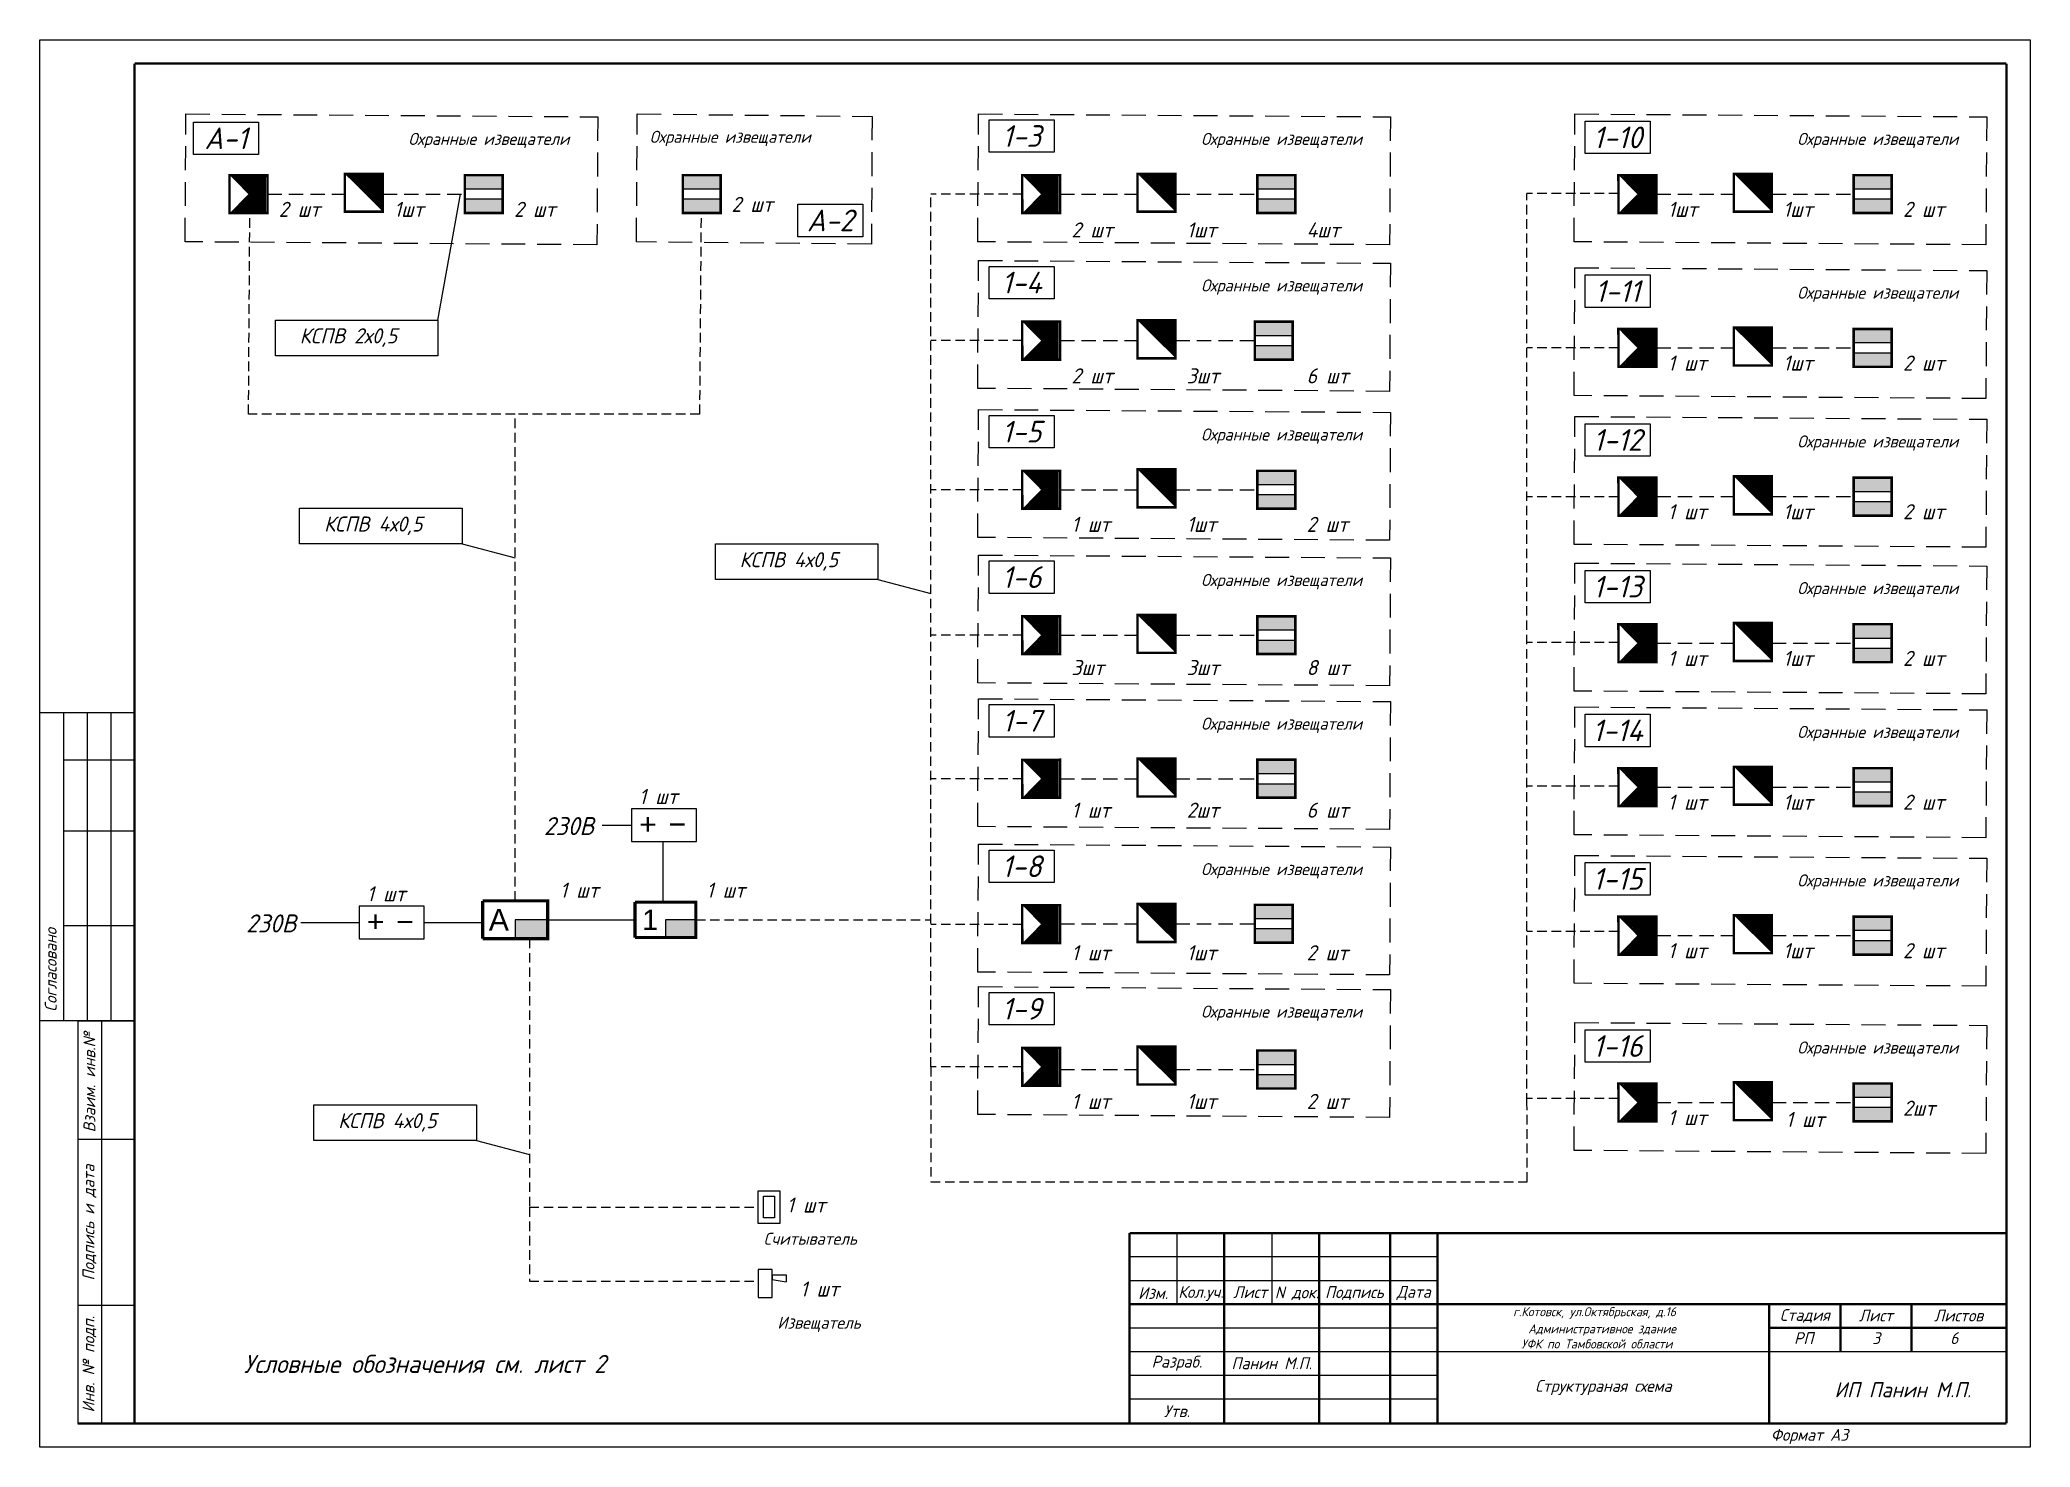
# Model space of a CAD drawing. Header units: inches. Extents: x 12 to 2125, y 393 to 1751.
# Drawn here: x 12.1 to 144.4, y 1390 to 1483.6 of the extents above; entities that cross this region are included whole.
import ezdxf

# ---------------------------------------------------------------- set-up
doc = ezdxf.new("R2010")
doc.units = ezdxf.units.IN
doc.header["$MEASUREMENT"] = 0
doc.linetypes.add('HIDDEN2', pattern=[4.7625, 3.175, -1.5875])
doc.linetypes.add('НЕВИДИМАЯ', pattern=[9.525, 6.35, -3.175])
doc.layers.get('0').transparency = 0.7
doc.layers.add('DESC', color=7, linetype='Continuous')
doc.styles.get("Standard").update_dxf_attribs({"font": 'GOST_Common Italic_0.ttf'})

msp = doc.modelspace()

# ---------------------------------------------------------------- texts
at = {"layer": 'DESC', "color": 7, "lineweight": 15}
for s, p in [('Кол.уч.', (87.73, 1399.95)), ('Лист', (91.38, 1399.94)), ('N док.', (94.15, 1399.92)), ('РП', (128.66, 1396.88)), ('3', (133.86, 1396.88)), ('6', (139.04, 1396.88))]:
    msp.add_text(s, height=0.787, dxfattribs=at).set_placement(p)
at = {"layer": 'DESC', "color": 0, "lineweight": 15, "attachment_point": 5}
for s, insert, char_height, width in [('1-3', (77.32, 1477.18), 1.44, 4.32), ('1-10', (116.93, 1477.09), 1.44, 4.32), ('A-1', (24.43, 1477.03), 1.44, 4.32), ('A-2', (64.6, 1471.57), 1.44, 4.32), ('1-4', (77.32, 1467.44), 1.44, 4.32), ('1-11', (116.93, 1466.87), 1.44, 4.32), ('1-5', (77.32, 1457.53), 1.44, 4.32), ('1-12', (116.93, 1456.98), 1.44, 4.32), ('1-6', (77.32, 1447.86), 1.44, 4.32), ('1-13', (116.93, 1447.23), 1.44, 4.32), ('1-7', (77.32, 1438.31), 1.44, 4.32), ('1-14', (116.93, 1437.67), 1.44, 4.32), ('1-8', (77.32, 1428.64), 1.44, 4.32), ('1-15', (116.93, 1427.8), 1.44, 4.32), ('{\\fArial|b0|i0|c204|p34;A}', (42.57, 1425.08), 1.44, 2.16), ('{\\fArial|b0|i0|c204|p34;1}', (52.63, 1425.08), 1.347, 2.0205), ('1-9', (77.32, 1419.17), 1.44, 4.32), ('1-16', (116.93, 1416.69), 1.44, 4.32), ('Стадия', (129.38, 1398.75), 0.787, 4.725), ('Лист', (134.1, 1398.78), 0.787, 5.67), ('Листов', (139.6, 1398.78), 0.787, 5.3325)]:
    msp.add_mtext(s, dxfattribs=dict(at, insert=insert, char_height=char_height, width=width))
at = {"layer": 'DESC', "color": 0, "lineweight": 15, "attachment_point": 1}
for s, width, heights, insert, char_height in [('\\pt2.4;Охранные извещатели', 15.8242, [1.22], (36.56, 1477.39), 0.8), ('\\pt2.4;Охранные извещатели', 15.8242, [1.22], (52.6, 1477.53), 0.8), ('\\pt2.4;Охранные извещатели', 15.8242, [1.22], (89.25, 1477.39), 0.8), ('\\pt2.4;Охранные извещатели', 15.8242, [1.22], (128.88, 1477.39), 0.8), ('2 шт ', 6.4521, [0], (27.94, 1472.81), 1), ('1шт ', 6.4521, [0], (35.6, 1472.81), 1), ('2 шт ', 6.4521, [0], (43.58, 1472.81), 1), ('2 шт ', 6.4521, [0], (58.03, 1473.14), 1), ('1шт ', 6.4521, [0], (120.27, 1472.81), 1), ('1шт ', 6.4521, [0], (127.93, 1472.81), 1), ('2 шт ', 6.4521, [0], (135.9, 1472.81), 1), ('2 шт ', 6.4521, [0], (80.63, 1471.44), 1), ('1шт ', 6.4521, [0], (88.29, 1471.44), 1), ('4шт ', 6.4521, [0], (96.26, 1471.44), 1), ('\\pt2.4;Охранные извещатели', 15.8242, [1.22], (89.25, 1467.65), 0.8), ('\\pt2.4;Охранные извещатели', 15.8242, [1.22], (128.88, 1467.17), 0.8), ('КСПВ 2х0,5 ', 9.1713, [1.06], (29.33, 1464.4), 1), ('1 шт ', 6.4521, [0], (120.27, 1462.59), 1), ('1шт ', 6.4521, [0], (127.93, 1462.59), 1), ('2 шт ', 6.4521, [0], (135.9, 1462.59), 1), ('2 шт ', 6.4521, [0], (80.63, 1461.74), 1), ('3шт ', 6.4521, [0], (88.29, 1461.74), 1), ('6 шт ', 6.4521, [0], (96.26, 1461.74), 1), ('\\pt2.4;Охранные извещатели', 15.8242, [1.22], (89.25, 1457.74), 0.8), ('\\pt2.4;Охранные извещатели', 15.8242, [1.22], (128.88, 1457.28), 0.8), ('1 шт ', 6.4521, [0], (120.27, 1452.71), 1), ('1шт ', 6.4521, [0], (127.93, 1452.71), 1), ('2 шт ', 6.4521, [0], (135.9, 1452.71), 1), ('КСПВ 4х0,5 ', 9.1713, [1.06], (30.95, 1451.89), 1), ('1 шт ', 6.4521, [0], (80.63, 1451.87), 1), ('1шт ', 6.4521, [0], (88.29, 1451.87), 1), ('2 шт ', 6.4521, [0], (96.26, 1451.87), 1), ('КСПВ 4х0,5 ', 9.1713, [1.06], (58.57, 1449.52), 1), ('\\pt2.4;Охранные извещатели', 15.8242, [1.22], (89.25, 1448.07), 0.8), ('\\pt2.4;Охранные извещатели', 15.8242, [1.22], (128.88, 1447.53), 0.8), ('3шт ', 6.4521, [0], (80.63, 1442.35), 1), ('3шт ', 6.4521, [0], (88.29, 1442.35), 1), ('8 шт ', 6.4521, [0], (96.26, 1442.35), 1), ('1 шт ', 6.4521, [0], (120.27, 1442.96), 1), ('1шт ', 6.4521, [0], (127.93, 1442.96), 1), ('2 шт ', 6.4521, [0], (135.9, 1442.96), 1), ('\\pt2.4;Охранные извещатели', 15.8242, [1.22], (89.25, 1438.52), 0.8), ('\\pt2.4;Охранные извещатели', 15.8242, [1.22], (128.88, 1437.97), 0.8), ('1 шт ', 6.4521, [0], (51.88, 1433.78), 1), ('1 шт ', 6.4521, [0], (80.63, 1432.87), 1), ('2шт ', 6.4521, [0], (88.29, 1432.87), 1), ('6 шт ', 6.4521, [0], (96.26, 1432.87), 1), ('1 шт ', 6.4521, [0], (120.27, 1433.4), 1), ('1шт ', 6.4521, [0], (127.93, 1433.4), 1), ('2 шт ', 6.4521, [0], (135.9, 1433.4), 1), ('230В', 0.7525, [0], (45.56, 1431.91), 1.2), ('\\pt2.4;Охранные извещатели', 15.8242, [1.22], (89.25, 1428.85), 0.8), ('1 шт ', 6.4521, [0], (46.63, 1427.55), 1), ('1 шт ', 6.4521, [0], (56.36, 1427.55), 1), ('\\pt2.4;Охранные извещатели', 15.8242, [1.22], (128.88, 1428.1), 0.8), ('1 шт ', 6.4521, [0], (33.79, 1427.31), 1), ('230В', 0.7525, [0], (25.77, 1425.44), 1.2), ('1 шт ', 6.4521, [0], (80.63, 1423.39), 1), ('1шт ', 6.4521, [0], (88.29, 1423.39), 1), ('2 шт ', 6.4521, [0], (96.26, 1423.39), 1), ('1 шт ', 6.4521, [0], (120.27, 1423.53), 1), ('1шт ', 6.4521, [0], (127.93, 1423.53), 1), ('2 шт ', 6.4521, [0], (135.9, 1423.53), 1), ('\\pt2.4;Охранные извещатели', 15.8242, [1.22], (89.25, 1419.38), 0.8), ('\\pt2.4;Охранные извещатели', 15.8242, [1.22], (128.88, 1416.99), 0.8), ('1 шт ', 6.4521, [0], (80.63, 1413.51), 1), ('1шт ', 6.4521, [0], (88.29, 1413.51), 1), ('2 шт ', 6.4521, [0], (96.26, 1413.51), 1), ('2шт ', 6.4521, [0], (135.9, 1413.06), 1), ('КСПВ 4х0,5 ', 9.1713, [1.06], (31.89, 1412.23), 1), ('1 шт ', 6.4521, [0], (120.27, 1412.43), 1), ('1 шт ', 6.4521, [0], (128.11, 1412.31), 1), ('1 шт ', 6.4521, [0], (61.7, 1406.62), 1), ('Считыватель', 15.8242, [1.22], (60.17, 1404.28), 0.8), ('1 шт ', 6.4521, [0], (62.6, 1401.04), 1), ('Извещатель', 15.8242, [1.22], (61.08, 1398.7), 0.8), ('\\pi23.61185;г.Котовск, ул.Октябрьская, д.16', 59.1919, [0], (86.38, 1399.33), 0.6), ('\\pi24.36617; Административное здание \\P\\pi24.27003;УФК по Тамбовской области', 59.1919, [0], (86.26, 1398.19), 0.6), ('Условные обозначения см. лист 2', 37.2731, [2.89], (25.62, 1396.16), 1.2)]:
    msp.add_mtext_dynamic_manual_height_columns(s, width=width, gutter_width=1, heights=heights, dxfattribs=dict(at, insert=insert, char_height=char_height))
at = {"layer": 'DESC', "lineweight": 15, "char_height": 0.7875, "attachment_point": 1, "rotation": 90}
for s, insert, width in [('Cогласовано', (12.39, 1418.95), 9.4622), ('Взаим. инв.№', (14.96, 1410.95), 14.4387), ('Подпись и дата', (14.9, 1401.1), 11.3549), ('Инв. № подп.', (14.9, 1392.33), 13.2391)]:
    msp.add_mtext(s, dxfattribs=dict(at, insert=insert, width=width))
at = {"layer": 'DESC', "lineweight": 15, "attachment_point": 5}
for s, insert, char_height, width in [('Изм.', (86.06, 1400.27), 0.787, 3.15), ('Подпись', (99.44, 1400.27), 0.787, 4.725), ('Дата', (103.38, 1400.27), 0.787, 3.15), ('Разраб.', (87.64, 1395.6), 0.787, 6.3), ('Панин М.П.', (93.94, 1395.6), 0.787, 6.3), ('Структураная схема', (115.99, 1393.99), 0.7875, 22.05), ('Утв.', (87.64, 1392.42), 0.787, 6.3)]:
    msp.add_mtext(s, dxfattribs=dict(at, insert=insert, char_height=char_height, width=width))
at = {"layer": 'DESC', "lineweight": 15, "insert": (126.54, 1394.34), "char_height": 1, "attachment_point": 1}
msp.add_mtext_dynamic_manual_height_columns('\\pi4.80835;ИП Панин М.П.', width=17.9743, gutter_width=1, heights=[1.74], dxfattribs=at)
at = {"layer": 'DESC', "linetype": 'НЕВИДИМАЯ', "lineweight": 15, "insert": (127.12, 1391.24), "char_height": 0.787, "width": 9.1777, "attachment_point": 1}
msp.add_mtext('Формат А3', dxfattribs=at)

# ---------------------------------------------------------------- blocks, each defined once
blk = doc.blocks.new('Объем')
at = {"const_width": 0.2}
blk.add_lwpolyline([(0, 0), (0, 3), (3, 3), (3, 0)], close=True, dxfattribs=at)
for points in [[(0.21, 2.94), (0.21, 0.09)], [(0.41, 2.94), (0.41, 0.09)], [(0.61, 2.94), (0.61, 0.09)], [(0.8, 2.94), (0.8, 0.09)], [(1.01, 2.94), (1.01, 0.09)], [(1.21, 2.94), (1.21, 0.09)], [(1.39, 1.52), (2.81, 2.97)], [(1.39, 2.94), (1.39, 0.09)], [(1.39, 1.48), (2.82, 0.03)], [(1.56, 2.93), (1.56, 1.76)], [(1.76, 2.94), (1.76, 1.94)], [(1.94, 2.95), (1.94, 2.15)], [(2.13, 2.93), (2.13, 2.33)], [(2.3, 2.93), (2.3, 2.52)], [(2.49, 2.94), (2.49, 2.7)], [(1.56, 0.09), (1.56, 1.25)], [(1.74, 0.06), (1.74, 1.05)], [(1.94, 0.06), (1.94, 0.87)], [(2.13, 0.05), (2.13, 0.66)], [(2.31, 0.06), (2.31, 0.48)], [(2.49, 0.07), (2.49, 0.29)]]:
    blk.add_lwpolyline(points, dxfattribs=at)
blk = doc.blocks.new('Звуковой')
blk.add_lwpolyline([(0.1, 2.9, 0, 4, 0), (1.5, 1.51, 4, 4, 0)], format="xyseb")
at = {"const_width": 0.2}
blk.add_lwpolyline([(0, 0), (0, 3), (3, 3), (3, 0)], close=True, dxfattribs=at)

# ---------------------------------------------------------------- hatches: boundary and pattern name
at = {"layer": 'DESC', "lineweight": 15}
h = msp.add_hatch(color=0, dxfattribs=at)
h.dxf.hatch_style = 1
h.paths.add_polyline_path([(40.31, 1473), (40.31, 1472.06), (42.82, 1472.06), (42.82, 1473)])
h.paths.add_polyline_path([(42.82, 1473.65), (42.82, 1474.58), (40.31, 1474.58), (40.31, 1473.65)])
h = msp.add_hatch(color=0, dxfattribs=at)
h.dxf.hatch_style = 1
h.paths.add_polyline_path([(54.8, 1473), (54.8, 1472.06), (57.32, 1472.06), (57.32, 1473)])
h.paths.add_polyline_path([(57.32, 1473.65), (57.32, 1474.58), (54.8, 1474.58), (54.8, 1473.65)])
h = msp.add_hatch(color=0, dxfattribs=at)
h.dxf.hatch_style = 1
h.paths.add_polyline_path([(92.99, 1473), (92.99, 1472.06), (95.51, 1472.06), (95.51, 1473)])
h.paths.add_polyline_path([(95.51, 1473.65), (95.51, 1474.58), (92.99, 1474.58), (92.99, 1473.65)])
h = msp.add_hatch(color=0, dxfattribs=at)
h.dxf.hatch_style = 1
h.paths.add_polyline_path([(132.63, 1473), (132.63, 1472.06), (135.15, 1472.06), (135.15, 1473)])
h.paths.add_polyline_path([(135.15, 1473.65), (135.15, 1474.58), (132.63, 1474.58), (132.63, 1473.65)])
h = msp.add_hatch(color=0, dxfattribs=at)
h.dxf.hatch_style = 1
h.paths.add_polyline_path([(92.82, 1463.26), (92.82, 1462.32), (95.34, 1462.32), (95.34, 1463.26)])
h.paths.add_polyline_path([(95.34, 1463.91), (95.34, 1464.84), (92.82, 1464.84), (92.82, 1463.91)])
h = msp.add_hatch(color=0, dxfattribs=at)
h.dxf.hatch_style = 1
h.paths.add_polyline_path([(132.63, 1462.78), (132.63, 1461.84), (135.15, 1461.84), (135.15, 1462.78)])
h.paths.add_polyline_path([(135.15, 1463.43), (135.15, 1464.36), (132.63, 1464.36), (132.63, 1463.43)])
h = msp.add_hatch(color=0, dxfattribs=at)
h.dxf.hatch_style = 1
h.paths.add_polyline_path([(92.99, 1453.35), (92.99, 1452.41), (95.51, 1452.41), (95.51, 1453.35)])
h.paths.add_polyline_path([(95.51, 1454), (95.51, 1454.93), (92.99, 1454.93), (92.99, 1454)])
h = msp.add_hatch(color=0, dxfattribs=at)
h.dxf.hatch_style = 1
h.paths.add_polyline_path([(132.63, 1452.89), (132.63, 1451.95), (135.15, 1451.95), (135.15, 1452.89)])
h.paths.add_polyline_path([(135.15, 1453.54), (135.15, 1454.47), (132.63, 1454.47), (132.63, 1453.54)])
h = msp.add_hatch(color=0, dxfattribs=at)
h.dxf.hatch_style = 1
h.paths.add_polyline_path([(92.99, 1443.68), (92.99, 1442.75), (95.51, 1442.75), (95.51, 1443.68)])
h.paths.add_polyline_path([(95.51, 1444.33), (95.51, 1445.26), (92.99, 1445.26), (92.99, 1444.33)])
h = msp.add_hatch(color=0, dxfattribs=at)
h.dxf.hatch_style = 1
h.paths.add_polyline_path([(132.63, 1443.14), (132.63, 1442.21), (135.15, 1442.21), (135.15, 1443.14)])
h.paths.add_polyline_path([(135.15, 1443.79), (135.15, 1444.73), (132.63, 1444.73), (132.63, 1443.79)])
h = msp.add_hatch(color=0, dxfattribs=at)
h.dxf.hatch_style = 1
h.paths.add_polyline_path([(92.99, 1434.13), (92.99, 1433.2), (95.51, 1433.2), (95.51, 1434.13)])
h.paths.add_polyline_path([(95.51, 1434.78), (95.51, 1435.72), (92.99, 1435.72), (92.99, 1434.78)])
h = msp.add_hatch(color=0, dxfattribs=at)
h.dxf.hatch_style = 1
h.paths.add_polyline_path([(132.63, 1433.58), (132.63, 1432.64), (135.15, 1432.64), (135.15, 1433.58)])
h.paths.add_polyline_path([(135.15, 1434.23), (135.15, 1435.16), (132.63, 1435.16), (132.63, 1434.23)])
for points in [[(43.65, 1425.08), (43.65, 1423.82), (45.81, 1423.82), (45.81, 1425.08)], [(53.64, 1425.08), (53.64, 1423.9), (55.66, 1423.9), (55.66, 1425.08)]]:
    msp.add_hatch(color=0, dxfattribs=at).paths.add_polyline_path(points)
h = msp.add_hatch(color=0, dxfattribs=at)
h.dxf.hatch_style = 1
h.paths.add_polyline_path([(92.82, 1424.5), (92.82, 1423.56), (95.34, 1423.56), (95.34, 1424.5)])
h.paths.add_polyline_path([(95.34, 1425.15), (95.34, 1426.08), (92.82, 1426.08), (92.82, 1425.15)])
h = msp.add_hatch(color=0, dxfattribs=at)
h.dxf.hatch_style = 1
h.paths.add_polyline_path([(132.63, 1423.71), (132.63, 1422.77), (135.15, 1422.77), (135.15, 1423.71)])
h.paths.add_polyline_path([(135.15, 1424.36), (135.15, 1425.29), (132.63, 1425.29), (132.63, 1424.36)])
h = msp.add_hatch(color=0, dxfattribs=at)
h.dxf.hatch_style = 1
h.paths.add_polyline_path([(92.99, 1414.8), (92.99, 1413.87), (95.51, 1413.87), (95.51, 1414.8)])
h.paths.add_polyline_path([(95.51, 1415.45), (95.51, 1416.39), (92.99, 1416.39), (92.99, 1415.45)])
h = msp.add_hatch(color=0, dxfattribs=at)
h.dxf.hatch_style = 1
h.paths.add_polyline_path([(132.63, 1412.62), (132.63, 1411.68), (135.15, 1411.68), (135.15, 1412.62)])
h.paths.add_polyline_path([(135.15, 1413.27), (135.15, 1414.2), (132.63, 1414.2), (132.63, 1413.27)])

# ---------------------------------------------------------------- linework, layer by layer
at = {"layer": 'DESC', "color": 7, "lineweight": 15}
for p, q in [((12.06, 1390.02), (12.06, 1483.58)), ((12.06, 1483.58), (144.36, 1483.58)), ((144.36, 1483.58), (144.36, 1390.02)), ((87.64, 1404.26), (87.64, 1399.54)), ((93.94, 1404.26), (93.94, 1399.54)), ((84.49, 1402.69), (104.96, 1402.69)), ((84.49, 1401.11), (104.96, 1401.11)), ((84.49, 1397.96), (104.96, 1397.96)), ((84.49, 1396.39), (104.96, 1396.39)), ((104.96, 1396.39), (142.76, 1396.39)), ((84.49, 1394.81), (104.96, 1394.81)), ((84.49, 1393.24), (104.96, 1393.24)), ((144.36, 1390.02), (12.06, 1390.02))]:
    msp.add_line(p, q, dxfattribs=at)
at = {"layer": 'DESC', "color": 0, "linetype": 'HIDDEN2', "lineweight": 15, "ltscale": 0.3}
for p, q in [((27.19, 1473.32), (32.33, 1473.32)), ((34.85, 1473.32), (40.31, 1473.32)), ((79.88, 1473.32), (85.02, 1473.32)), ((87.54, 1473.32), (92.99, 1473.32)), ((119.51, 1473.32), (124.66, 1473.32)), ((127.18, 1473.32), (132.63, 1473.32)), ((79.88, 1463.58), (85.02, 1463.58)), ((87.54, 1463.58), (92.99, 1463.58)), ((119.51, 1463.1), (124.66, 1463.1)), ((127.18, 1463.1), (132.63, 1463.1)), ((79.88, 1453.67), (85.02, 1453.67)), ((87.54, 1453.67), (92.99, 1453.67)), ((119.51, 1453.21), (124.66, 1453.21)), ((127.18, 1453.21), (132.63, 1453.21)), ((79.88, 1444), (85.02, 1444)), ((87.54, 1444.01), (92.99, 1444.01)), ((119.51, 1443.47), (124.66, 1443.47)), ((127.18, 1443.47), (132.63, 1443.47)), ((79.88, 1434.46), (85.02, 1434.46)), ((87.54, 1434.46), (92.99, 1434.46)), ((119.51, 1433.9), (124.66, 1433.9)), ((127.18, 1433.9), (132.63, 1433.9)), ((79.88, 1424.82), (85.02, 1424.82)), ((87.54, 1424.82), (92.99, 1424.82)), ((119.51, 1424.03), (124.66, 1424.03)), ((127.18, 1424.03), (132.63, 1424.03)), ((79.88, 1415.13), (85.02, 1415.13)), ((87.54, 1415.13), (92.99, 1415.13)), ((119.51, 1412.94), (124.66, 1412.94)), ((127.18, 1412.94), (132.63, 1412.94))]:
    msp.add_line(p, q, dxfattribs=at)
at = {"layer": 'DESC', "color": 0, "lineweight": 15}
for p, q in [((38.52, 1464.95), (40.01, 1473.32)), ((40.14, 1450.07), (43.65, 1449.15)), ((67.76, 1447.7), (71.28, 1446.78)), ((49.44, 1431.37), (51.38, 1431.37)), ((53.5, 1426.26), (53.5, 1430.29)), ((29.4, 1424.9), (33.29, 1424.9)), ((37.61, 1424.9), (41.49, 1424.9)), ((45.81, 1425.08), (51.62, 1425.08)), ((45.81, 1424.74), (45.81, 1424.74)), ((41.08, 1410.41), (44.6, 1409.49))]:
    msp.add_line(p, q, dxfattribs=at)
at = {"layer": 'DESC', "color": 0, "linetype": 'HIDDEN2', "lineweight": 15, "ltscale": 0.2}
for p, q in [((71.28, 1415.31), (71.28, 1473.32)), ((77.36, 1473.32), (71.28, 1473.32)), ((110.91, 1412.92), (110.91, 1473.36)), ((116.99, 1473.36), (110.91, 1473.36)), ((25.93, 1458.7), (26.02, 1472.13)), ((55.93, 1458.7), (56.03, 1471.75)), ((77.36, 1463.58), (71.28, 1463.58)), ((116.99, 1463.1), (110.91, 1463.1)), ((43.65, 1458.7), (25.93, 1458.7)), ((43.65, 1426.34), (43.65, 1458.7)), ((55.93, 1458.7), (43.65, 1458.7)), ((77.36, 1453.67), (71.28, 1453.67)), ((116.99, 1453.19), (110.91, 1453.19)), ((77.36, 1444), (71.28, 1444)), ((116.99, 1443.52), (110.91, 1443.52)), ((77.36, 1434.45), (71.28, 1434.45)), ((116.99, 1433.97), (110.91, 1433.97)), ((55.66, 1425.08), (71.28, 1425.08)), ((44.6, 1423.82), (44.6, 1405.98)), ((77.36, 1424.78), (71.28, 1424.78)), ((116.99, 1424.3), (110.91, 1424.3)), ((77.36, 1415.31), (71.28, 1415.31)), ((71.28, 1415.31), (71.28, 1407.67)), ((116.99, 1413.21), (110.91, 1413.21)), ((110.92, 1407.67), (110.91, 1412.92)), ((71.28, 1407.67), (110.92, 1407.67)), ((44.6, 1405.98), (59.8, 1405.98)), ((44.6, 1405.98), (44.6, 1401.05)), ((44.6, 1401.05), (59.8, 1401.05))]:
    msp.add_line(p, q, dxfattribs=at)
at = {"layer": 'DESC', "lineweight": 15}
for p, q in [((18.36, 1438.85), (12.06, 1438.85)), ((13.63, 1438.85), (13.63, 1418.37)), ((15.21, 1438.85), (15.21, 1418.37)), ((16.78, 1438.85), (16.78, 1418.37)), ((18.36, 1435.7), (13.63, 1435.7)), ((18.36, 1430.97), (13.63, 1430.97)), ((18.36, 1424.67), (13.63, 1424.67)), ((18.36, 1418.37), (12.06, 1418.37)), ((14.58, 1418.37), (14.58, 1391.6)), ((14.58, 1418.37), (18.36, 1418.37)), ((16.15, 1418.37), (16.15, 1391.6)), ((14.58, 1410.5), (18.36, 1410.5)), ((14.58, 1399.47), (18.36, 1399.47))]:
    msp.add_line(p, q, dxfattribs=at)
at = {"layer": 'DESC', "color": 7, "lineweight": 15, "const_width": 0.158}
for points in [[(18.36, 1482), (18.36, 1391.6), (142.78, 1391.6)], [(142.78, 1482), (18.36, 1482)], [(142.78, 1391.6), (142.78, 1482)], [(84.49, 1404.26), (84.49, 1391.66)], [(84.49, 1404.26), (142.76, 1404.26)], [(90.79, 1404.26), (90.79, 1391.6)], [(97.09, 1404.26), (97.09, 1391.66)], [(101.81, 1404.26), (101.81, 1391.66)], [(104.96, 1404.26), (104.96, 1391.66)], [(84.49, 1399.54), (142.76, 1399.54)], [(127.01, 1391.6), (127.01, 1399.54)], [(131.74, 1396.39), (131.74, 1399.54)], [(136.46, 1396.39), (136.46, 1399.54)], [(127.01, 1397.96), (142.76, 1397.96)]]:
    msp.add_lwpolyline(points, dxfattribs=at)
at = {"layer": 'DESC', "color": 0, "linetype": 'HIDDEN2', "lineweight": 15, "ltscale": 0.5}
for points in [[(21.77, 1478.65), (49.14, 1478.46), (49.09, 1469.95), (21.72, 1470.15)], [(51.77, 1478.65), (67.38, 1478.49), (67.33, 1469.99), (51.72, 1470.15)], [(74.46, 1478.65), (101.83, 1478.46), (101.78, 1469.95), (74.4, 1470.15)], [(114.1, 1478.65), (141.47, 1478.46), (141.41, 1469.95), (114.04, 1470.15)], [(74.46, 1468.91), (101.83, 1468.72), (101.78, 1460.21), (74.4, 1460.41)], [(114.1, 1468.43), (141.47, 1468.24), (141.41, 1459.73), (114.04, 1459.93)], [(74.46, 1459), (101.83, 1458.81), (101.78, 1450.31), (74.4, 1450.5)], [(114.1, 1458.54), (141.47, 1458.35), (141.41, 1449.85), (114.04, 1450.04)], [(74.46, 1449.33), (101.83, 1449.14), (101.78, 1440.64), (74.4, 1440.83)], [(114.1, 1448.79), (141.47, 1448.6), (141.41, 1440.1), (114.04, 1440.29)], [(74.46, 1439.78), (101.83, 1439.59), (101.78, 1431.09), (74.4, 1431.28)], [(114.1, 1439.23), (141.47, 1439.04), (141.41, 1430.54), (114.04, 1430.73)], [(74.46, 1430.11), (101.83, 1429.92), (101.78, 1421.42), (74.4, 1421.61)], [(114.1, 1429.36), (141.47, 1429.17), (141.41, 1420.67), (114.04, 1420.86)], [(74.46, 1420.64), (101.83, 1420.44), (101.78, 1411.94), (74.4, 1412.14)], [(114.1, 1418.25), (141.47, 1418.06), (141.41, 1409.55), (114.04, 1409.75)]]:
    msp.add_lwpolyline(points, close=True, dxfattribs=at)
at = {"layer": 'DESC', "color": 0, "lineweight": 15}
for points in [[(22.27, 1478.11), (26.59, 1478.11), (26.59, 1475.95), (22.27, 1475.95), (22.27, 1478.11)], [(75.16, 1478.26), (79.48, 1478.26), (79.48, 1476.1), (75.16, 1476.1), (75.16, 1478.26)], [(114.77, 1478.17), (119.09, 1478.17), (119.09, 1476.01), (114.77, 1476.01), (114.77, 1478.17)], [(62.44, 1472.65), (66.76, 1472.65), (66.76, 1470.49), (62.44, 1470.49), (62.44, 1472.65)], [(75.16, 1468.52), (79.48, 1468.52), (79.48, 1466.36), (75.16, 1466.36), (75.16, 1468.52)], [(114.77, 1467.95), (119.09, 1467.95), (119.09, 1465.79), (114.77, 1465.79), (114.77, 1467.95)], [(75.16, 1458.61), (79.48, 1458.61), (79.48, 1456.45), (75.16, 1456.45), (75.16, 1458.61)], [(114.77, 1458.06), (119.09, 1458.06), (119.09, 1455.9), (114.77, 1455.9), (114.77, 1458.06)], [(75.16, 1448.94), (79.48, 1448.94), (79.48, 1446.78), (75.16, 1446.78), (75.16, 1448.94)], [(114.77, 1448.31), (119.09, 1448.31), (119.09, 1446.15), (114.77, 1446.15), (114.77, 1448.31)], [(75.16, 1439.39), (79.48, 1439.39), (79.48, 1437.23), (75.16, 1437.23), (75.16, 1439.39)], [(114.77, 1438.75), (119.09, 1438.75), (119.09, 1436.59), (114.77, 1436.59), (114.77, 1438.75)], [(75.16, 1429.72), (79.48, 1429.72), (79.48, 1427.56), (75.16, 1427.56), (75.16, 1429.72)], [(114.77, 1428.88), (119.09, 1428.88), (119.09, 1426.72), (114.77, 1426.72), (114.77, 1428.88)], [(45.81, 1425.08), (43.65, 1425.08)], [(43.65, 1425.08), (43.65, 1423.82)], [(55.66, 1425.08), (53.64, 1425.08)], [(53.64, 1425.08), (53.64, 1423.9)], [(43.65, 1423.82), (43.65, 1423.82)], [(53.64, 1423.9), (53.64, 1423.9)], [(75.16, 1420.25), (79.48, 1420.25), (79.48, 1418.09), (75.16, 1418.09), (75.16, 1420.25)], [(114.77, 1417.77), (119.09, 1417.77), (119.09, 1415.61), (114.77, 1415.61), (114.77, 1417.77)], [(59.8, 1407.06), (61.24, 1407.06), (61.24, 1404.9), (59.8, 1404.9), (59.8, 1407.06)], [(60.17, 1406.7), (60.89, 1406.7), (60.89, 1405.26), (60.17, 1405.26), (60.17, 1406.7)], [(59.8, 1401.84), (59.8, 1399.97), (60.74, 1399.97), (60.74, 1401.84), (59.8, 1401.84)], [(60.74, 1401.47), (61.67, 1401.47)], [(60.74, 1401.47), (60.74, 1401.16), (61.67, 1401.01)], [(61.67, 1401.47), (61.67, 1401.01)]]:
    msp.add_lwpolyline(points, dxfattribs=at)
for points, const_width in [([(40.31, 1474.58), (42.82, 1474.58), (42.82, 1472.06), (40.31, 1472.06), (40.31, 1474.58)], 0.168), ([(54.8, 1474.58), (57.32, 1474.58), (57.32, 1472.06), (54.8, 1472.06), (54.8, 1474.58)], 0.168), ([(92.99, 1474.58), (95.51, 1474.58), (95.51, 1472.06), (92.99, 1472.06), (92.99, 1474.58)], 0.168), ([(132.63, 1474.58), (135.15, 1474.58), (135.15, 1472.06), (132.63, 1472.06), (132.63, 1474.58)], 0.168), ([(92.82, 1464.84), (95.34, 1464.84), (95.34, 1462.32), (92.82, 1462.32), (92.82, 1464.84)], 0.168), ([(132.63, 1464.36), (135.15, 1464.36), (135.15, 1461.84), (132.63, 1461.84), (132.63, 1464.36)], 0.168), ([(92.99, 1454.93), (95.51, 1454.93), (95.51, 1452.41), (92.99, 1452.41), (92.99, 1454.93)], 0.168), ([(132.63, 1454.47), (135.15, 1454.47), (135.15, 1451.95), (132.63, 1451.95), (132.63, 1454.47)], 0.168), ([(92.99, 1445.26), (95.51, 1445.26), (95.51, 1442.75), (92.99, 1442.75), (92.99, 1445.26)], 0.168), ([(132.63, 1444.73), (135.15, 1444.73), (135.15, 1442.21), (132.63, 1442.21), (132.63, 1444.73)], 0.168), ([(92.99, 1435.72), (95.51, 1435.72), (95.51, 1433.2), (92.99, 1433.2), (92.99, 1435.72)], 0.168), ([(132.63, 1435.16), (135.15, 1435.16), (135.15, 1432.64), (132.63, 1432.64), (132.63, 1435.16)], 0.168), ([(41.49, 1426.34), (41.49, 1423.82)], 0.216), ([(41.49, 1426.34), (45.81, 1426.34), (45.81, 1423.82), (41.49, 1423.82)], 0.216), ([(51.62, 1426.26), (51.62, 1423.9)], 0.202), ([(51.62, 1426.26), (55.66, 1426.26), (55.66, 1423.9), (51.62, 1423.9)], 0.202), ([(92.82, 1426.08), (95.34, 1426.08), (95.34, 1423.56), (92.82, 1423.56), (92.82, 1426.08)], 0.168), ([(132.63, 1425.29), (135.15, 1425.29), (135.15, 1422.77), (132.63, 1422.77), (132.63, 1425.29)], 0.168), ([(92.99, 1416.39), (95.51, 1416.39), (95.51, 1413.87), (92.99, 1413.87), (92.99, 1416.39)], 0.168), ([(132.63, 1414.2), (135.15, 1414.2), (135.15, 1411.68), (132.63, 1411.68), (132.63, 1414.2)], 0.168)]:
    msp.add_lwpolyline(points, dxfattribs=dict(at, const_width=const_width))
for points in [[(40.31, 1474.58), (42.82, 1474.58), (42.82, 1473.65), (40.31, 1473.65)], [(54.8, 1474.58), (57.32, 1474.58), (57.32, 1473.65), (54.8, 1473.65)], [(92.99, 1474.58), (95.51, 1474.58), (95.51, 1473.65), (92.99, 1473.65)], [(132.63, 1474.58), (135.15, 1474.58), (135.15, 1473.65), (132.63, 1473.65)], [(42.82, 1472.06), (40.31, 1472.06), (40.31, 1473), (42.82, 1473)], [(57.32, 1472.06), (54.8, 1472.06), (54.8, 1473), (57.32, 1473)], [(95.51, 1472.06), (92.99, 1472.06), (92.99, 1473), (95.51, 1473)], [(135.15, 1472.06), (132.63, 1472.06), (132.63, 1473), (135.15, 1473)], [(27.72, 1464.95), (38.52, 1464.95), (38.52, 1462.58), (27.72, 1462.58)], [(92.82, 1464.84), (95.34, 1464.84), (95.34, 1463.91), (92.82, 1463.91)], [(95.34, 1462.32), (92.82, 1462.32), (92.82, 1463.26), (95.34, 1463.26)], [(132.63, 1464.36), (135.15, 1464.36), (135.15, 1463.43), (132.63, 1463.43)], [(135.15, 1461.84), (132.63, 1461.84), (132.63, 1462.78), (135.15, 1462.78)], [(92.99, 1454.93), (95.51, 1454.93), (95.51, 1454), (92.99, 1454)], [(132.63, 1454.47), (135.15, 1454.47), (135.15, 1453.54), (132.63, 1453.54)], [(95.51, 1452.41), (92.99, 1452.41), (92.99, 1453.35), (95.51, 1453.35)], [(135.15, 1451.95), (132.63, 1451.95), (132.63, 1452.89), (135.15, 1452.89)], [(29.33, 1452.44), (40.14, 1452.44), (40.14, 1450.07), (29.33, 1450.07)], [(56.96, 1450.07), (67.76, 1450.07), (67.76, 1447.7), (56.96, 1447.7)], [(92.99, 1445.26), (95.51, 1445.26), (95.51, 1444.33), (92.99, 1444.33)], [(132.63, 1444.73), (135.15, 1444.73), (135.15, 1443.79), (132.63, 1443.79)], [(95.51, 1442.75), (92.99, 1442.75), (92.99, 1443.68), (95.51, 1443.68)], [(135.15, 1442.21), (132.63, 1442.21), (132.63, 1443.14), (135.15, 1443.14)], [(92.99, 1435.72), (95.51, 1435.72), (95.51, 1434.78), (92.99, 1434.78)], [(132.63, 1435.16), (135.15, 1435.16), (135.15, 1434.23), (132.63, 1434.23)], [(95.51, 1433.2), (92.99, 1433.2), (92.99, 1434.13), (95.51, 1434.13)], [(135.15, 1432.64), (132.63, 1432.64), (132.63, 1433.58), (135.15, 1433.58)], [(51.38, 1430.29), (55.7, 1430.29), (55.7, 1432.45), (51.38, 1432.45)], [(33.29, 1423.82), (37.61, 1423.82), (37.61, 1425.98), (33.29, 1425.98)], [(92.82, 1426.08), (95.34, 1426.08), (95.34, 1425.15), (92.82, 1425.15)], [(132.63, 1425.29), (135.15, 1425.29), (135.15, 1424.36), (132.63, 1424.36)], [(95.34, 1423.56), (92.82, 1423.56), (92.82, 1424.5), (95.34, 1424.5)], [(135.15, 1422.77), (132.63, 1422.77), (132.63, 1423.71), (135.15, 1423.71)], [(92.99, 1416.39), (95.51, 1416.39), (95.51, 1415.45), (92.99, 1415.45)], [(95.51, 1413.87), (92.99, 1413.87), (92.99, 1414.8), (95.51, 1414.8)], [(132.63, 1414.2), (135.15, 1414.2), (135.15, 1413.27), (132.63, 1413.27)], [(30.28, 1412.78), (41.08, 1412.78), (41.08, 1410.41), (30.28, 1410.41)], [(135.15, 1411.68), (132.63, 1411.68), (132.63, 1412.62), (135.15, 1412.62)]]:
    msp.add_lwpolyline(points, close=True, dxfattribs=at)
at = {"layer": 'DESC', "color": 0, "linetype": 'НЕВИДИМАЯ', "lineweight": 15, "const_width": 0.144}
for points in [[(52.47, 1431.91), (52.47, 1430.93)], [(53.94, 1431.42), (54.92, 1431.42)], [(51.99, 1431.4), (52.97, 1431.4)], [(33.89, 1424.93), (34.87, 1424.93)], [(34.37, 1425.44), (34.37, 1424.46)], [(35.85, 1424.93), (36.83, 1424.93)]]:
    msp.add_lwpolyline(points, dxfattribs=at)
at = {"layer": 'DESC', "lineweight": 15, "const_width": 0.158}
msp.add_lwpolyline([(14.58, 1391.6), (18.36, 1391.6)], dxfattribs=at)

# ---------------------------------------------------------------- block references
at = {"layer": 'DESC', "color": 0, "lineweight": 15}
for name, p, xscale, yscale, zscale, rotation in [('Звуковой', (32.33, 1474.67), 0.8399951999999031, 0.8399951999999031, 0.8399951999999031, 270), ('Звуковой', (85.02, 1474.67), 0.8399951999999031, 0.8399951999999031, 0.8399951999999031, 270), ('Звуковой', (124.66, 1474.67), 0.8399951999999031, 0.8399951999999031, 0.8399951999999031, 270), ('Объем', (27.19, 1472.06), -0.8399520000000998, 0.8399520000000122, 0.8399520000000001, 0.05815664228504325), ('Объем', (79.88, 1472.06), -0.8399520000000995, 0.8399520000000122, 0.8399520000000001, 0.05815664228504325), ('Объем', (119.51, 1472.06), -0.8399520000000994, 0.8399520000000122, 0.8399520000000001, 0.05815664228504325), ('Звуковой', (85.02, 1464.93), 0.8399951999999031, 0.8399951999999031, 0.8399951999999031, 270), ('Звуковой', (124.66, 1464.45), 0.8399951999999031, 0.8399951999999031, 0.8399951999999031, 270), ('Объем', (79.88, 1462.32), -0.8399520000000994, 0.8399520000000122, 0.8399520000000001, 0.05815664228504325), ('Объем', (119.51, 1461.84), -0.8399520000000993, 0.8399520000000122, 0.8399520000000001, 0.05815664228504325), ('Звуковой', (85.02, 1455.02), 0.8399951999999031, 0.8399951999999031, 0.8399951999999031, 270), ('Звуковой', (124.66, 1454.56), 0.8399951999999031, 0.8399951999999031, 0.8399951999999031, 270), ('Объем', (79.88, 1452.41), -0.8399520000000994, 0.8399520000000122, 0.8399520000000001, 0.05815664228504325), ('Объем', (119.51, 1451.95), -0.8399520000000993, 0.8399520000000122, 0.8399520000000001, 0.05815664228504325), ('Звуковой', (85.02, 1445.35), 0.8399951999999031, 0.8399951999999031, 0.8399951999999031, 270), ('Звуковой', (124.66, 1444.81), 0.8399951999999031, 0.8399951999999031, 0.8399951999999031, 270), ('Объем', (79.88, 1442.74), -0.8399520000000994, 0.8399520000000122, 0.8399520000000001, 0.05815664228504325), ('Объем', (119.51, 1442.21), -0.8399520000000993, 0.8399520000000122, 0.8399520000000001, 0.05815664228504325), ('Звуковой', (85.02, 1435.8), 0.8399951999999031, 0.8399951999999031, 0.8399951999999031, 270), ('Звуковой', (124.66, 1435.25), 0.8399951999999031, 0.8399951999999031, 0.8399951999999031, 270), ('Объем', (79.88, 1433.2), -0.8399520000000994, 0.8399520000000122, 0.8399520000000001, 0.05815664228504325), ('Объем', (119.51, 1432.64), -0.8399520000000993, 0.8399520000000122, 0.8399520000000001, 0.05815664228504325), ('Звуковой', (85.02, 1426.13), 0.8399951999999031, 0.8399951999999031, 0.8399951999999031, 270), ('Звуковой', (124.66, 1425.38), 0.8399951999999031, 0.8399951999999031, 0.8399951999999031, 270), ('Объем', (79.88, 1423.53), -0.8399520000000994, 0.8399520000000122, 0.8399520000000001, 0.05815664228504325), ('Объем', (119.51, 1422.77), -0.8399520000000993, 0.8399520000000122, 0.8399520000000001, 0.05815664228504325), ('Звуковой', (85.02, 1416.65), 0.8399951999999031, 0.8399951999999031, 0.8399951999999031, 270), ('Объем', (79.88, 1414.05), -0.8399520000000994, 0.8399520000000122, 0.8399520000000001, 0.05815664228504325), ('Звуковой', (124.66, 1414.28), 0.8399951999999031, 0.8399951999999031, 0.8399951999999031, 270), ('Объем', (119.51, 1411.68), -0.8399520000000992, 0.8399520000000122, 0.8399520000000001, 0.05815664228504325)]:
    msp.add_blockref(name, p, dxfattribs=dict(at, xscale=xscale, yscale=yscale, zscale=zscale, rotation=rotation))

msp.set_redraw_order([(e.dxf.handle, doc.entitydb.next_handle()) for e in msp.query("TEXT MTEXT ATTDEF DIMENSION ARC_DIMENSION")])  # texts and dimensions are drawn at this point

doc.saveas('drawing.dxf')
